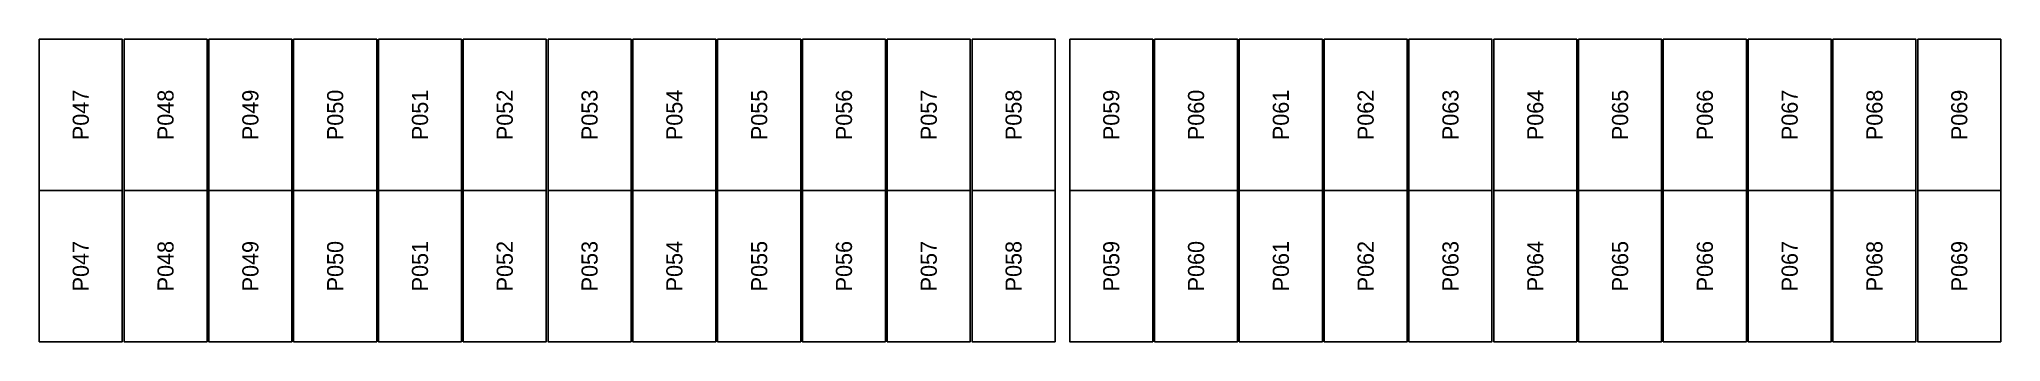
# Model space of a CAD drawing. Extents: x 296295 to 296770, y 651564 to 652121.
# Drawn here: x 296559.87 to 296586.66, y 651816.02 to 651820.15 of the extents above; entities that cross this region are included whole.
import ezdxf
from ezdxf.enums import TextEntityAlignment as Align

# ---------------------------------------------------------------- set-up
doc = ezdxf.new("R2010")
doc.units = 0

msp = doc.modelspace()

# ---------------------------------------------------------------- texts
at = {"layer": 'PANEL_POSITION'}
for s, p in [('P047', (296560.438, 651819.117)), ('P048', (296561.596, 651819.117)), ('P049', (296562.754, 651819.117)), ('P050', (296563.912, 651819.117)), ('P051', (296565.07, 651819.117)), ('P052', (296566.228, 651819.117)), ('P053', (296567.386, 651819.117)), ('P054', (296568.544, 651819.117)), ('P055', (296569.702, 651819.117)), ('P056', (296570.86, 651819.117)), ('P057', (296572.018, 651819.117)), ('P058', (296573.176, 651819.117)), ('P059', (296574.51, 651819.117)), ('P060', (296575.668, 651819.117)), ('P061', (296576.826, 651819.117)), ('P062', (296577.984, 651819.117)), ('P063', (296579.142, 651819.117)), ('P064', (296580.3, 651819.117)), ('P065', (296581.458, 651819.117)), ('P066', (296582.616, 651819.117)), ('P067', (296583.774, 651819.117)), ('P068', (296584.932, 651819.117)), ('P069', (296586.09, 651819.117)), ('P047', (296560.438, 651817.054)), ('P048', (296561.596, 651817.054)), ('P049', (296562.754, 651817.054)), ('P050', (296563.912, 651817.054)), ('P051', (296565.07, 651817.054)), ('P052', (296566.228, 651817.054)), ('P053', (296567.386, 651817.054)), ('P054', (296568.544, 651817.054)), ('P055', (296569.702, 651817.054)), ('P056', (296570.86, 651817.054)), ('P057', (296572.018, 651817.054)), ('P058', (296573.176, 651817.054)), ('P059', (296574.51, 651817.054)), ('P060', (296575.668, 651817.054)), ('P061', (296576.826, 651817.054)), ('P062', (296577.984, 651817.054)), ('P063', (296579.142, 651817.054)), ('P064', (296580.3, 651817.054)), ('P065', (296581.458, 651817.054)), ('P066', (296582.616, 651817.054)), ('P067', (296583.774, 651817.054)), ('P068', (296584.932, 651817.054)), ('P069', (296586.09, 651817.054))]:
    msp.add_text(s, height=0.22, rotation=90, dxfattribs=at).set_placement(p, align=Align.MIDDLE_CENTER)

# ---------------------------------------------------------------- linework, layer by layer
at = {"layer": 'PANELS_MASTER'}
for points in [[(296559.871, 651820.149), (296561.005, 651820.149), (296561.005, 651818.086), (296559.871, 651818.086)], [(296561.029, 651820.149), (296562.163, 651820.149), (296562.163, 651818.086), (296561.029, 651818.086)], [(296562.187, 651820.149), (296563.321, 651820.149), (296563.321, 651818.086), (296562.187, 651818.086)], [(296563.345, 651820.149), (296564.479, 651820.149), (296564.479, 651818.086), (296563.345, 651818.086)], [(296564.503, 651820.149), (296565.637, 651820.149), (296565.637, 651818.086), (296564.503, 651818.086)], [(296565.661, 651820.149), (296566.795, 651820.149), (296566.795, 651818.086), (296565.661, 651818.086)], [(296566.819, 651820.149), (296567.953, 651820.149), (296567.953, 651818.086), (296566.819, 651818.086)], [(296567.977, 651820.149), (296569.111, 651820.149), (296569.111, 651818.086), (296567.977, 651818.086)], [(296569.135, 651820.149), (296570.269, 651820.149), (296570.269, 651818.086), (296569.135, 651818.086)], [(296570.293, 651820.149), (296571.427, 651820.149), (296571.427, 651818.086), (296570.293, 651818.086)], [(296571.451, 651820.149), (296572.585, 651820.149), (296572.585, 651818.086), (296571.451, 651818.086)], [(296572.609, 651820.149), (296573.743, 651820.149), (296573.743, 651818.086), (296572.609, 651818.086)], [(296573.943, 651820.149), (296575.077, 651820.149), (296575.077, 651818.086), (296573.943, 651818.086)], [(296575.101, 651820.149), (296576.235, 651820.149), (296576.235, 651818.086), (296575.101, 651818.086)], [(296576.259, 651820.149), (296577.393, 651820.149), (296577.393, 651818.086), (296576.259, 651818.086)], [(296577.417, 651820.149), (296578.551, 651820.149), (296578.551, 651818.086), (296577.417, 651818.086)], [(296578.575, 651820.149), (296579.709, 651820.149), (296579.709, 651818.086), (296578.575, 651818.086)], [(296579.733, 651820.149), (296580.867, 651820.149), (296580.867, 651818.086), (296579.733, 651818.086)], [(296580.891, 651820.149), (296582.025, 651820.149), (296582.025, 651818.086), (296580.891, 651818.086)], [(296582.049, 651820.149), (296583.183, 651820.149), (296583.183, 651818.086), (296582.049, 651818.086)], [(296583.207, 651820.149), (296584.341, 651820.149), (296584.341, 651818.086), (296583.207, 651818.086)], [(296584.365, 651820.149), (296585.499, 651820.149), (296585.499, 651818.086), (296584.365, 651818.086)], [(296585.523, 651820.149), (296586.657, 651820.149), (296586.657, 651818.086), (296585.523, 651818.086)], [(296559.871, 651818.086), (296561.005, 651818.086), (296561.005, 651816.023), (296559.871, 651816.023)], [(296561.029, 651818.086), (296562.163, 651818.086), (296562.163, 651816.023), (296561.029, 651816.023)], [(296562.187, 651818.086), (296563.321, 651818.086), (296563.321, 651816.023), (296562.187, 651816.023)], [(296563.345, 651818.086), (296564.479, 651818.086), (296564.479, 651816.023), (296563.345, 651816.023)], [(296564.503, 651818.086), (296565.637, 651818.086), (296565.637, 651816.023), (296564.503, 651816.023)], [(296565.661, 651818.086), (296566.795, 651818.086), (296566.795, 651816.023), (296565.661, 651816.023)], [(296566.819, 651818.086), (296567.953, 651818.086), (296567.953, 651816.023), (296566.819, 651816.023)], [(296567.977, 651818.086), (296569.111, 651818.086), (296569.111, 651816.023), (296567.977, 651816.023)], [(296569.135, 651818.086), (296570.269, 651818.086), (296570.269, 651816.023), (296569.135, 651816.023)], [(296570.293, 651818.086), (296571.427, 651818.086), (296571.427, 651816.023), (296570.293, 651816.023)], [(296571.451, 651818.086), (296572.585, 651818.086), (296572.585, 651816.023), (296571.451, 651816.023)], [(296572.609, 651818.086), (296573.743, 651818.086), (296573.743, 651816.023), (296572.609, 651816.023)], [(296573.943, 651818.086), (296575.077, 651818.086), (296575.077, 651816.023), (296573.943, 651816.023)], [(296575.101, 651818.086), (296576.235, 651818.086), (296576.235, 651816.023), (296575.101, 651816.023)], [(296576.259, 651818.086), (296577.393, 651818.086), (296577.393, 651816.023), (296576.259, 651816.023)], [(296577.417, 651818.086), (296578.551, 651818.086), (296578.551, 651816.023), (296577.417, 651816.023)], [(296578.575, 651818.086), (296579.709, 651818.086), (296579.709, 651816.023), (296578.575, 651816.023)], [(296579.733, 651818.086), (296580.867, 651818.086), (296580.867, 651816.023), (296579.733, 651816.023)], [(296580.891, 651818.086), (296582.025, 651818.086), (296582.025, 651816.023), (296580.891, 651816.023)], [(296582.049, 651818.086), (296583.183, 651818.086), (296583.183, 651816.023), (296582.049, 651816.023)], [(296583.207, 651818.086), (296584.341, 651818.086), (296584.341, 651816.023), (296583.207, 651816.023)], [(296584.365, 651818.086), (296585.499, 651818.086), (296585.499, 651816.023), (296584.365, 651816.023)], [(296585.523, 651818.086), (296586.657, 651818.086), (296586.657, 651816.023), (296585.523, 651816.023)]]:
    msp.add_lwpolyline(points, close=True, dxfattribs=at)

msp.set_redraw_order([(e.dxf.handle, doc.entitydb.next_handle()) for e in msp.query("TEXT MTEXT ATTDEF DIMENSION ARC_DIMENSION")])  # texts and dimensions are drawn at this point

doc.saveas('drawing.dxf')
